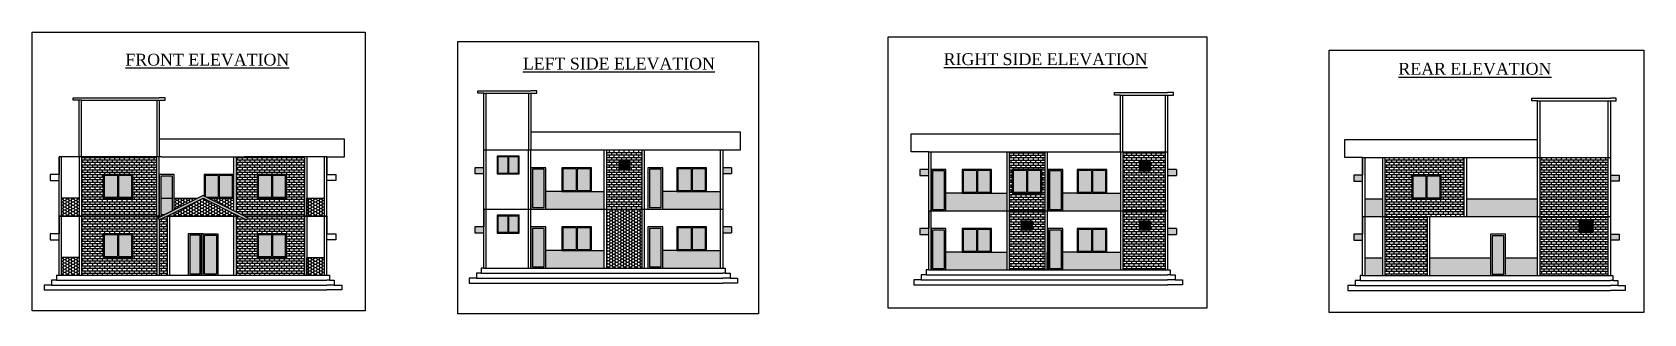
# Model space of a CAD drawing. Header units: inches. Extents: x -5597760 to 21122418, y -37133 to 23298423.
# Drawn here: x 5097 to 8375, y -25902 to -25331 of the extents above; entities that cross this region are included whole.
import ezdxf

# ---------------------------------------------------------------- set-up
doc = ezdxf.new("R2010")
doc.units = ezdxf.units.IN
doc.header["$MEASUREMENT"] = 0
doc.styles.get("Standard").update_dxf_attribs({"font": 'times.ttf', "height": 8})
pattern_1 = [(0, (4670, -21644.5), (5.625, 3.2475953), [3.75, -7.5]), (120, (4670, -21644.5), (-5.625, 3.2475953), [3.75, -7.5]), (60, (4670, -21644.5), (1e-15, 6.4951905), [-7.5, 3.75])]
pattern_2 = [(0, (4670, -21644.5), (0, 5), []), (90, (4670, -21644.5), (-10, 6e-16), [5, -5]), (90, (4675, -21644.5), (-10, 6e-16), [-5, 5])]

msp = doc.modelspace()

# ---------------------------------------------------------------- texts
at = {"char_height": 24, "attachment_point": 1}
for s, width, insert in [('{\\L\\C1;FRONT ELEVATION}', 421.173, (5286.5, -25374.2)), ('{\\L\\C1;LEFT SIDE ELEVATION}', 510.509, (6095, -25382.2)), ('{\\L\\C1;RIGHT SIDE ELEVATION}', 510.509, (6951, -25373.2)), ('{\\L\\C1;REAR ELEVATION}', 510.509, (7876, -25392.7))]:
    msp.add_mtext_dynamic_manual_height_columns(s, width=width, gutter_width=120, heights=[0], dxfattribs=dict(at, insert=insert))

# ---------------------------------------------------------------- hatches: boundary and pattern name
at = {"lineweight": -3}
h = msp.add_hatch(dxfattribs=at)
h.set_pattern_fill('BRICK', color=2, scale=20)
h.set_pattern_definition(pattern_2)
h.paths.add_polyline_path([(5197.5, -25583.5), (5197.5, -25703.5), (5350.5, -25703.5), (5350.5, -25583.5)])
h.paths.add_polyline_path([(5301.5, -25619.5), (5301.5, -25667.5), (5241.5, -25667.5), (5241.5, -25619.5)], flags=16)
h.paths.add_polyline_path([(5299.5, -25621.5), (5299.5, -25665.5), (5272.5, -25665.5), (5272.5, -25621.5)], flags=0)
h.paths.add_polyline_path([(5270.5, -25621.5), (5270.5, -25665.5), (5243.5, -25665.5), (5243.5, -25621.5)], flags=0)
h.paths.add_polyline_path([(5528.8, -25583.5), (5511.5, -25583.5), (5511.5, -25695), (5519.7, -25699), (5528.8, -25703.5), (5650.5, -25703.5), (5650.5, -25583.5)])
h.paths.add_polyline_path([(5614.5, -25619.5), (5614.5, -25667.5), (5554.5, -25667.5), (5554.5, -25619.5)], flags=16)
h.paths.add_polyline_path([(5583.5, -25621.5), (5583.5, -25665.5), (5556.5, -25665.5), (5556.5, -25621.5)], flags=0)
h.paths.add_polyline_path([(5585.5, -25621.5), (5612.5, -25621.5), (5612.5, -25665.5), (5585.5, -25665.5)], flags=0)
h = msp.add_hatch(color=256, dxfattribs=at)
h.dxf.hatch_style = 1
h.set_gradient(color1=(0, 0, 255), color2=(248, 246, 176), name='CYLINDER')
h.paths.add_polyline_path([(6044, -25616.5), (6064.2, -25616.5), (6064.2, -25583.5), (6044, -25583.5)])
h.paths.add_polyline_path([(6065.8, -25616.5), (6086, -25616.5), (6086, -25583.5), (6065.8, -25583.5)])
h = msp.add_hatch()
h.set_pattern_fill('BRICK', color=2, scale=20)
h.set_pattern_definition([(0, (-134, -5909.5), (0, 5), []), (90, (-134, -5909.5), (-10, 6e-16), [5, -5]), (90, (-129, -5909.5), (-10, 6e-16), [-5, 5])])
h.paths.add_polyline_path([(6265.5, -25689.5), (6337.5, -25689.5), (6337.5, -25569.5), (6265.5, -25569.5)])
h.paths.add_polyline_path([(6289.9, -25608.2), (6289.9, -25590.2), (6312.4, -25590.2), (6312.4, -25608.2)], flags=16)
h.paths.add_polyline_path([(6301.5, -25607.5), (6301.5, -25591), (6311.6, -25591), (6311.6, -25607.5)], flags=0)
h = msp.add_hatch(color=256, dxfattribs=at)
h.dxf.hatch_style = 1
h.set_gradient(color1=(0, 0, 255), color2=(248, 246, 176), name='CYLINDER')
h.paths.add_polyline_path([(6290.6, -25607.5), (6300.8, -25607.5), (6300.8, -25591), (6290.6, -25591)])
h.paths.add_polyline_path([(6301.5, -25607.5), (6311.6, -25607.5), (6311.6, -25591), (6301.5, -25591)])
h = msp.add_hatch()
h.set_pattern_fill('BRICK', color=2, scale=20)
h.set_pattern_definition([(0, (1923.5, -820), (0, 5), []), (90, (1923.5, -820), (-10, 6e-16), [5, -5]), (90, (1928.5, -820), (-10, 6e-16), [-5, 5])])
h.paths.add_polyline_path([(7156.5, -25573), (7084.5, -25573), (7084.5, -25693), (7156.5, -25693)])
h.paths.add_polyline_path([(7090.5, -25657), (7090.5, -25609), (7150.5, -25609), (7150.5, -25657)], flags=16)
h.paths.add_polyline_path([(7121.5, -25655), (7121.5, -25611), (7148.5, -25611), (7148.5, -25655)], flags=0)
h.paths.add_polyline_path([(7119.5, -25655), (7092.5, -25655), (7092.5, -25611), (7119.5, -25611)], flags=0)
h.paths.add_polyline_path([(7156.5, -25693), (7084.5, -25693), (7084.5, -25813), (7156.5, -25813)])
h.paths.add_polyline_path([(7131.4, -25731.8), (7108.9, -25731.8), (7108.9, -25713.8), (7131.4, -25713.8)], flags=16)
h.paths.add_polyline_path([(7130.6, -25731), (7120.5, -25731), (7120.5, -25714.5), (7130.6, -25714.5)], flags=0)
h.paths.add_polyline_path([(7401.5, -25693), (7401.5, -25573), (7315.5, -25573), (7315.5, -25693)])
h.paths.add_polyline_path([(7371.9, -25611.8), (7349.4, -25611.8), (7349.4, -25593.8), (7371.9, -25593.8)], flags=16)
h.paths.add_polyline_path([(7371.1, -25611), (7361, -25611), (7361, -25594.5), (7371.1, -25594.5)], flags=0)
h.paths.add_polyline_path([(7401.5, -25813), (7401.5, -25693), (7315.5, -25693), (7315.5, -25813)])
h.paths.add_polyline_path([(7349.4, -25731.8), (7349.4, -25713.8), (7371.9, -25713.8), (7371.9, -25731.8)], flags=16)
h.paths.add_polyline_path([(7361, -25731), (7361, -25714.5), (7371.1, -25714.5), (7371.1, -25731)], flags=0)
h = msp.add_hatch(color=256, dxfattribs=at)
h.dxf.hatch_style = 1
h.set_gradient(color1=(0, 0, 255), color2=(248, 246, 176), name='CYLINDER')
h.paths.add_polyline_path([(7350.1, -25611), (7360.2, -25611), (7360.2, -25594.5), (7350.1, -25594.5)])
h.paths.add_polyline_path([(7361, -25611), (7371.1, -25611), (7371.1, -25594.5), (7361, -25594.5)])
h = msp.add_hatch()
h.set_pattern_fill('BRICK', color=2, scale=20)
h.set_pattern_definition([(0, (52.5, -5924.5), (0, 5), []), (90, (52.5, -5924.5), (-10, 6e-16), [5, -5]), (90, (57.5, -5924.5), (-10, 6e-16), [-5, 5])])
h.paths.add_polyline_path([(8010, -25704.5), (8010, -25584.5), (7849, -25584.5), (7849, -25704.5)])
h.paths.add_polyline_path([(7963, -25668.5), (7903, -25668.5), (7903, -25620.5), (7963, -25620.5)], flags=16)
h.paths.add_polyline_path([(7961, -25666.5), (7934, -25666.5), (7934, -25622.5), (7961, -25622.5)], flags=0)
h.paths.add_polyline_path([(7932, -25666.5), (7905, -25666.5), (7905, -25622.5), (7932, -25622.5)], flags=0)
h.paths.add_polyline_path([(8302, -25704.5), (8302, -25584.5), (8164, -25584.5), (8164, -25704.5)])
h = msp.add_hatch(color=256, dxfattribs=at)
h.dxf.hatch_style = 1
h.set_gradient(color1=(0, 0, 255), color2=(248, 246, 176), name='CYLINDER')
h.paths.add_polyline_path([(5243.5, -25665.5), (5270.5, -25665.5), (5270.5, -25621.5), (5243.5, -25621.5)])
h.paths.add_polyline_path([(5272.5, -25665.5), (5299.5, -25665.5), (5299.5, -25621.5), (5272.5, -25621.5)])
h = msp.add_hatch(color=20, dxfattribs=at)
h.dxf.hatch_style = 1
h.paths.add_polyline_path([(5366.3, -25700.5), (5382.5, -25692.5), (5382.5, -25622.5), (5358.5, -25622.5), (5358.5, -25700.5)])
h = msp.add_hatch(color=256, dxfattribs=at)
h.dxf.hatch_style = 1
h.set_gradient(color1=(0, 0, 255), color2=(248, 246, 176), name='CYLINDER')
h.paths.add_polyline_path([(5477.5, -25665.5), (5504.5, -25665.5), (5504.5, -25621.5), (5477.5, -25621.5)])
h.paths.add_polyline_path([(5448.5, -25663.9), (5451.7, -25665.5), (5475.5, -25665.5), (5475.5, -25621.5), (5448.5, -25621.5)])
h = msp.add_hatch(color=256, dxfattribs=at)
h.dxf.hatch_style = 1
h.set_gradient(color1=(0, 0, 255), color2=(248, 246, 176), name='CYLINDER')
h.paths.add_polyline_path([(5556.5, -25665.5), (5583.5, -25665.5), (5583.5, -25621.5), (5556.5, -25621.5)])
h.paths.add_polyline_path([(5585.5, -25665.5), (5612.5, -25665.5), (5612.5, -25621.5), (5585.5, -25621.5)])
h = msp.add_hatch(color=256, dxfattribs=at)
h.dxf.hatch_style = 1
h.paths.add_polyline_path([(6015.5, -25605.5), (5997.5, -25605.5), (5997.5, -25617.5), (6015.5, -25617.5)])
h.paths.add_polyline_path([(6519.5, -25605.5), (6501.5, -25605.5), (6501.5, -25617.5), (6519.5, -25617.5)])
h = msp.add_hatch(color=20, dxfattribs=at)
h.dxf.hatch_style = 1
h.paths.add_polyline_path([(6114.5, -25686.5), (6138.5, -25686.5), (6138.5, -25608.5), (6114.5, -25608.5)])
h = msp.add_hatch(color=256, dxfattribs=at)
h.dxf.hatch_style = 1
h.set_gradient(color1=(0, 0, 255), color2=(248, 246, 176), name='CYLINDER')
h.paths.add_polyline_path([(6176.5, -25651.5), (6203.5, -25651.5), (6203.5, -25607.5), (6176.5, -25607.5)])
h.paths.add_polyline_path([(6205.5, -25651.5), (6232.5, -25651.5), (6232.5, -25607.5), (6205.5, -25607.5)])
h = msp.add_hatch(color=20, dxfattribs=at)
h.dxf.hatch_style = 1
h.paths.add_polyline_path([(6352.5, -25686.5), (6376.5, -25686.5), (6376.5, -25608.5), (6352.5, -25608.5)])
h = msp.add_hatch(color=256, dxfattribs=at)
h.dxf.hatch_style = 1
h.set_gradient(color1=(0, 0, 255), color2=(248, 246, 176), name='CYLINDER')
h.paths.add_polyline_path([(6410.5, -25651.5), (6437.5, -25651.5), (6437.5, -25607.5), (6410.5, -25607.5)])
h.paths.add_polyline_path([(6439.5, -25651.5), (6466.5, -25651.5), (6466.5, -25607.5), (6439.5, -25607.5)])
h = msp.add_hatch(color=256, dxfattribs=at)
h.dxf.hatch_style = 1
h.paths.add_polyline_path([(6920.5, -25609), (6902.5, -25609), (6902.5, -25621), (6920.5, -25621)])
h.paths.add_polyline_path([(7424.5, -25609), (7406.5, -25609), (7406.5, -25621), (7424.5, -25621)])
h = msp.add_hatch(color=20, dxfattribs=at)
h.dxf.hatch_style = 1
h.paths.add_polyline_path([(6928.5, -25690), (6952.5, -25690), (6952.5, -25612), (6928.5, -25612)])
h = msp.add_hatch(color=256, dxfattribs=at)
h.dxf.hatch_style = 1
h.set_gradient(color1=(0, 0, 255), color2=(248, 246, 176), name='CYLINDER')
h.paths.add_polyline_path([(6990.5, -25655), (7017.5, -25655), (7017.5, -25611), (6990.5, -25611)])
h.paths.add_polyline_path([(7019.5, -25655), (7046.5, -25655), (7046.5, -25611), (7019.5, -25611)])
h = msp.add_hatch(color=256, dxfattribs=at)
h.dxf.hatch_style = 1
h.set_gradient(color1=(0, 0, 255), color2=(248, 246, 176), name='CYLINDER')
h.paths.add_polyline_path([(7092.5, -25655), (7119.5, -25655), (7119.5, -25611), (7092.5, -25611)])
h.paths.add_polyline_path([(7121.5, -25655), (7148.5, -25655), (7148.5, -25611), (7121.5, -25611)])
h = msp.add_hatch(color=20, dxfattribs=at)
h.dxf.hatch_style = 1
h.paths.add_polyline_path([(7166.5, -25690), (7190.5, -25690), (7190.5, -25612), (7166.5, -25612)])
h = msp.add_hatch(color=256, dxfattribs=at)
h.dxf.hatch_style = 1
h.set_gradient(color1=(0, 0, 255), color2=(248, 246, 176), name='CYLINDER')
h.paths.add_polyline_path([(7224.5, -25655), (7251.5, -25655), (7251.5, -25611), (7224.5, -25611)])
h.paths.add_polyline_path([(7253.5, -25655), (7280.5, -25655), (7280.5, -25611), (7253.5, -25611)])
h = msp.add_hatch(color=256, dxfattribs=at)
h.dxf.hatch_style = 1
h.paths.add_polyline_path([(7803, -25620.5), (7785, -25620.5), (7785, -25632.5), (7803, -25632.5)])
h.paths.add_polyline_path([(8325, -25620.5), (8307, -25620.5), (8307, -25632.5), (8325, -25632.5)])
h = msp.add_hatch(color=256, dxfattribs=at)
h.dxf.hatch_style = 1
h.set_gradient(color1=(0, 0, 255), color2=(248, 246, 176), name='CYLINDER')
h.paths.add_polyline_path([(7905, -25666.5), (7932, -25666.5), (7932, -25622.5), (7905, -25622.5)])
h.paths.add_polyline_path([(7934, -25666.5), (7961, -25666.5), (7961, -25622.5), (7934, -25622.5)])
h = msp.add_hatch(color=1, dxfattribs=at)
h.dxf.hatch_style = 1
h.paths.add_polyline_path([(5444.5, -25667.5), (5517.5, -25703.5), (5533.5, -25711.4), (5535.7, -25706.9), (5519.7, -25699), (5444.5, -25661.9), (5369.3, -25699), (5353.3, -25706.9), (5355.5, -25711.4), (5371.5, -25703.5)])
h = msp.add_hatch()
h.set_pattern_fill('HONEY', color=256, scale=30)
h.set_pattern_definition([(0, (3891.5, -16366.1933), (5.625, 3.2475953), [3.75, -7.5]), (120, (3891.5, -16366.1933), (-5.625, 3.2475953), [3.75, -7.5]), (60, (3891.5, -16366.1933), (1e-15, 6.4951905), [-7.5, 3.75])])
h.paths.add_polyline_path([(6496.5, -25653.5), (6468.5, -25653.5), (6408.5, -25653.5), (6379.5, -25653.5), (6379.5, -25689.5), (6496.5, -25689.5)])
h.paths.add_polyline_path([(6496.5, -25773.5), (6468.5, -25773.5), (6408.5, -25773.5), (6379.5, -25773.5), (6379.5, -25809.5), (6496.5, -25809.5)])
h.paths.add_polyline_path([(6260.5, -25689.5), (6260.5, -25653.5), (6174.5, -25653.5), (6141.5, -25653.5), (6141.5, -25689.5)])
h.paths.add_polyline_path([(6260.5, -25809.5), (6260.5, -25773.5), (6174.5, -25773.5), (6141.5, -25773.5), (6141.5, -25809.5)])
h = msp.add_hatch()
h.set_pattern_fill('HONEY', color=256, scale=30)
h.set_pattern_definition([(0, (1923.5, -820), (5.625, 3.24759526), [3.75, -7.5]), (120, (1923.5, -820), (-5.625, 3.24759526), [3.75, -7.5]), (60, (1923.5, -820), (1e-15, 6.49519053), [-7.5, 3.75])])
h.paths.add_polyline_path([(7222.5, -25657), (7193.5, -25657), (7193.5, -25693), (7310.5, -25693), (7310.5, -25657), (7282.5, -25657)])
h.paths.add_polyline_path([(6988.5, -25657), (6955.5, -25657), (6955.5, -25693), (7079.5, -25693), (7079.5, -25657), (7048.5, -25657)])
h.paths.add_polyline_path([(7079.5, -25813), (7079.5, -25777), (7048.5, -25777), (6988.5, -25777), (6955.5, -25777), (6955.5, -25813)])
h.paths.add_polyline_path([(7310.5, -25813), (7310.5, -25777), (7282.5, -25777), (7222.5, -25777), (7193.5, -25777), (7193.5, -25813)])
h = msp.add_hatch(dxfattribs=at)
h.set_pattern_fill('HONEY', color=256, scale=30)
h.set_pattern_definition([(0, (4807, -21524.5), (5.625, 3.2475953), [3.75, -7.5]), (120, (4807, -21524.5), (-5.625, 3.2475953), [3.75, -7.5]), (60, (4807, -21524.5), (1e-15, 6.4951905), [-7.5, 3.75])])
h.paths.add_polyline_path([(5192.5, -25667.5), (5192.5, -25703.5), (5156.5, -25703.5), (5156.5, -25667.5)])
h = msp.add_hatch(dxfattribs=at)
h.set_pattern_fill('HONEY', color=256, scale=30)
h.set_pattern_definition(pattern_1)
h.paths.add_polyline_path([(5506.5, -25703.5), (5506.5, -25698.1), (5444.5, -25667.5), (5385.5, -25696.6), (5385.5, -25703.5)])
h.paths.add_polyline_path([(5385.5, -25667.5), (5385.5, -25691), (5433.2, -25667.5)], flags=17)
h.paths.add_polyline_path([(5455.8, -25667.5), (5506.5, -25692.5), (5506.5, -25667.5)], flags=17)
h = msp.add_hatch(dxfattribs=at)
h.set_pattern_fill('HONEY', color=256, scale=30)
h.set_pattern_definition([(0, (4670, -21524.5), (5.625, 3.2475953), [3.75, -7.5]), (120, (4670, -21524.5), (-5.625, 3.2475953), [3.75, -7.5]), (60, (4670, -21524.5), (1e-15, 6.4951905), [-7.5, 3.75])])
h.paths.add_polyline_path([(5655.5, -25667.5), (5655.5, -25703.5), (5691.5, -25703.5), (5691.5, -25667.5)])
h = msp.add_hatch(dxfattribs=at)
h.set_pattern_fill('HONEY', color=256, scale=30)
h.set_pattern_definition([(0, (4636, -21630.5), (5.625, 3.2475953), [3.75, -7.5]), (120, (4636, -21630.5), (-5.625, 3.2475953), [3.75, -7.5]), (60, (4636, -21630.5), (1e-15, 6.4951905), [-7.5, 3.75])])
h.paths.add_polyline_path([(6337.5, -25689.5), (6265.5, -25689.5), (6265.5, -25809.5), (6337.5, -25809.5)])
h = msp.add_hatch()
h.set_pattern_fill('HONEY', color=256, scale=30)
h.set_pattern_definition([(0, (52.5, -5924.5), (5.625, 3.24759526), [3.75, -7.5]), (120, (52.5, -5924.5), (-5.625, 3.24759526), [3.75, -7.5]), (60, (52.5, -5924.5), (1e-15, 6.49519053), [-7.5, 3.75])])
h.paths.add_polyline_path([(7808, -25668.5), (7808, -25704.5), (7844, -25704.5), (7844, -25668.5)])
h.paths.add_polyline_path([(8159, -25704.5), (8159, -25668.5), (8015, -25668.5), (8015, -25704.5)])
h = msp.add_hatch(dxfattribs=at)
h.set_pattern_fill('BRICK', color=2, scale=20)
h.set_pattern_definition(pattern_2)
h.paths.add_polyline_path([(5197.5, -25823.5), (5350.5, -25823.5), (5350.5, -25703.5), (5197.5, -25703.5)])
h.paths.add_polyline_path([(5241.5, -25739.5), (5301.5, -25739.5), (5301.5, -25787.5), (5241.5, -25787.5)], flags=16)
h.paths.add_polyline_path([(5243.5, -25741.5), (5270.5, -25741.5), (5270.5, -25785.5), (5243.5, -25785.5)], flags=0)
h.paths.add_polyline_path([(5272.5, -25741.5), (5299.5, -25741.5), (5299.5, -25785.5), (5272.5, -25785.5)], flags=0)
h.paths.add_polyline_path([(5511.5, -25823.5), (5650.5, -25823.5), (5650.5, -25703.5), (5528.8, -25703.5), (5535.7, -25706.9), (5533.5, -25711.4), (5517.5, -25703.5), (5511.5, -25703.5)])
h.paths.add_polyline_path([(5554.5, -25739.5), (5614.5, -25739.5), (5614.5, -25787.5), (5554.5, -25787.5)], flags=16)
h.paths.add_polyline_path([(5556.5, -25741.5), (5583.5, -25741.5), (5583.5, -25785.5), (5556.5, -25785.5)], flags=0)
h.paths.add_polyline_path([(5585.5, -25741.5), (5612.5, -25741.5), (5612.5, -25785.5), (5585.5, -25785.5)], flags=0)
h = msp.add_hatch(dxfattribs=at)
h.set_pattern_fill('BRICK', color=2, scale=20)
h.set_pattern_definition(pattern_2)
h.paths.add_polyline_path([(5371.5, -25703.5), (5355.5, -25711.4), (5355.5, -25823.5), (5371.5, -25823.5)])
h = msp.add_hatch(color=256, dxfattribs=at)
h.dxf.hatch_style = 1
h.paths.add_polyline_path([(5997.5, -25737.5), (6015.5, -25737.5), (6015.5, -25725.5), (5997.5, -25725.5)])
h.paths.add_polyline_path([(6501.5, -25725.5), (6501.5, -25737.5), (6519.5, -25737.5), (6519.5, -25725.5)])
h = msp.add_hatch(color=256, dxfattribs=at)
h.dxf.hatch_style = 1
h.set_gradient(color1=(0, 0, 255), color2=(248, 246, 176), name='CYLINDER')
h.paths.add_polyline_path([(6044, -25736.5), (6064.2, -25736.5), (6064.2, -25703.5), (6044, -25703.5)])
h.paths.add_polyline_path([(6065.8, -25736.5), (6086, -25736.5), (6086, -25703.5), (6065.8, -25703.5)])
h = msp.add_hatch(color=20, dxfattribs=at)
h.dxf.hatch_style = 1
h.paths.add_polyline_path([(6114.5, -25806.5), (6138.5, -25806.5), (6138.5, -25728.5), (6114.5, -25728.5)])
h = msp.add_hatch(color=256, dxfattribs=at)
h.dxf.hatch_style = 1
h.set_gradient(color1=(0, 0, 255), color2=(248, 246, 176), name='CYLINDER')
h.paths.add_polyline_path([(6176.5, -25771.5), (6203.5, -25771.5), (6203.5, -25727.5), (6176.5, -25727.5)])
h.paths.add_polyline_path([(6205.5, -25771.5), (6232.5, -25771.5), (6232.5, -25727.5), (6205.5, -25727.5)])
h = msp.add_hatch(color=20, dxfattribs=at)
h.dxf.hatch_style = 1
h.paths.add_polyline_path([(6352.5, -25806.5), (6376.5, -25806.5), (6376.5, -25728.5), (6352.5, -25728.5)])
h = msp.add_hatch(color=256, dxfattribs=at)
h.dxf.hatch_style = 1
h.set_gradient(color1=(0, 0, 255), color2=(248, 246, 176), name='CYLINDER')
h.paths.add_polyline_path([(6410.5, -25771.5), (6437.5, -25771.5), (6437.5, -25727.5), (6410.5, -25727.5)])
h.paths.add_polyline_path([(6439.5, -25771.5), (6466.5, -25771.5), (6466.5, -25727.5), (6439.5, -25727.5)])
h = msp.add_hatch(color=256, dxfattribs=at)
h.dxf.hatch_style = 1
h.paths.add_polyline_path([(6920.5, -25729), (6902.5, -25729), (6902.5, -25741), (6920.5, -25741)])
h.paths.add_polyline_path([(7424.5, -25729), (7406.5, -25729), (7406.5, -25741), (7424.5, -25741)])
h = msp.add_hatch(color=20, dxfattribs=at)
h.dxf.hatch_style = 1
h.paths.add_polyline_path([(6928.5, -25810), (6952.5, -25810), (6952.5, -25732), (6928.5, -25732)])
h = msp.add_hatch(color=256, dxfattribs=at)
h.dxf.hatch_style = 1
h.set_gradient(color1=(0, 0, 255), color2=(248, 246, 176), name='CYLINDER')
h.paths.add_polyline_path([(6990.5, -25775), (7017.5, -25775), (7017.5, -25731), (6990.5, -25731)])
h.paths.add_polyline_path([(7019.5, -25775), (7046.5, -25775), (7046.5, -25731), (7019.5, -25731)])
h = msp.add_hatch(color=256, dxfattribs=at)
h.dxf.hatch_style = 1
h.set_gradient(color1=(0, 0, 255), color2=(248, 246, 176), name='CYLINDER')
h.paths.add_polyline_path([(7109.6, -25731), (7119.8, -25731), (7119.8, -25714.5), (7109.6, -25714.5)])
h.paths.add_polyline_path([(7120.5, -25731), (7130.6, -25731), (7130.6, -25714.5), (7120.5, -25714.5)])
h = msp.add_hatch(color=20, dxfattribs=at)
h.dxf.hatch_style = 1
h.paths.add_polyline_path([(7166.5, -25810), (7190.5, -25810), (7190.5, -25732), (7166.5, -25732)])
h = msp.add_hatch(color=256, dxfattribs=at)
h.dxf.hatch_style = 1
h.set_gradient(color1=(0, 0, 255), color2=(248, 246, 176), name='CYLINDER')
h.paths.add_polyline_path([(7224.5, -25775), (7251.5, -25775), (7251.5, -25731), (7224.5, -25731)])
h.paths.add_polyline_path([(7253.5, -25775), (7280.5, -25775), (7280.5, -25731), (7253.5, -25731)])
h = msp.add_hatch(color=256, dxfattribs=at)
h.dxf.hatch_style = 1
h.set_gradient(color1=(0, 0, 255), color2=(248, 246, 176), name='CYLINDER')
h.paths.add_polyline_path([(7350.1, -25731), (7360.2, -25731), (7360.2, -25714.5), (7350.1, -25714.5)])
h.paths.add_polyline_path([(7361, -25731), (7371.1, -25731), (7371.1, -25714.5), (7361, -25714.5)])
h = msp.add_hatch(dxfattribs=at)
h.set_pattern_fill('BRICK', color=2, scale=20)
h.set_pattern_definition([(0, (4822.5, -21645.5), (0, 5), []), (90, (4822.5, -21645.5), (-10, 6e-16), [5, -5]), (90, (4827.5, -21645.5), (-10, 6e-16), [-5, 5])])
h.paths.add_polyline_path([(7935, -25704.5), (7849, -25704.5), (7849, -25824.5), (7935, -25824.5)])
h.paths.add_polyline_path([(8164, -25704.5), (8164, -25824.5), (8302, -25824.5), (8302, -25704.5)])
h.paths.add_polyline_path([(8243.3, -25736.3), (8243.3, -25713.4), (8272, -25713.4), (8272, -25736.3)], flags=16)
h.paths.add_polyline_path([(8244.2, -25735.4), (8244.2, -25714.3), (8257.1, -25714.3), (8257.1, -25735.4)], flags=0)
h.paths.add_polyline_path([(8258.1, -25735.4), (8258.1, -25714.3), (8271, -25714.3), (8271, -25735.4)], flags=0)
h = msp.add_hatch(color=256, dxfattribs=at)
h.dxf.hatch_style = 1
h.set_gradient(color1=(0, 0, 255), color2=(248, 246, 176), name='CYLINDER')
h.paths.add_polyline_path([(8244.2, -25735.4), (8257.1, -25735.4), (8257.1, -25714.3), (8244.2, -25714.3)])
h.paths.add_polyline_path([(8258.1, -25735.4), (8271, -25735.4), (8271, -25714.3), (8258.1, -25714.3)])
h = msp.add_hatch(color=256, dxfattribs=at)
h.dxf.hatch_style = 1
h.set_gradient(color1=(0, 0, 255), color2=(248, 246, 176), name='CYLINDER')
h.paths.add_polyline_path([(5243.5, -25785.5), (5270.5, -25785.5), (5270.5, -25741.5), (5243.5, -25741.5)])
h.paths.add_polyline_path([(5272.5, -25785.5), (5299.5, -25785.5), (5299.5, -25741.5), (5272.5, -25741.5)])
h = msp.add_hatch(color=20, dxfattribs=at)
h.dxf.hatch_style = 1
h.paths.add_polyline_path([(5438.5, -25742.5), (5417.5, -25742.5), (5417.5, -25820.5), (5438.5, -25820.5)])
h.paths.add_polyline_path([(5471.5, -25742.5), (5447.5, -25742.5), (5447.5, -25820.5), (5471.5, -25820.5)])
h = msp.add_hatch(color=256, dxfattribs=at)
h.dxf.hatch_style = 1
h.set_gradient(color1=(0, 0, 255), color2=(248, 246, 176), name='CYLINDER')
h.paths.add_polyline_path([(5556.5, -25785.5), (5583.5, -25785.5), (5583.5, -25741.5), (5556.5, -25741.5)])
h.paths.add_polyline_path([(5585.5, -25785.5), (5612.5, -25785.5), (5612.5, -25741.5), (5585.5, -25741.5)])
h = msp.add_hatch(color=256, dxfattribs=at)
h.dxf.hatch_style = 1
h.paths.add_polyline_path([(7803, -25740.5), (7785, -25740.5), (7785, -25752.5), (7803, -25752.5)])
h.paths.add_polyline_path([(8325, -25740.5), (8307, -25740.5), (8307, -25752.5), (8325, -25752.5)])
h = msp.add_hatch(color=20, dxfattribs=at)
h.dxf.hatch_style = 1
h.paths.add_polyline_path([(8066.5, -25821.5), (8090.5, -25821.5), (8090.5, -25743.5), (8066.5, -25743.5)])
h = msp.add_hatch(dxfattribs=at)
h.set_pattern_fill('HONEY', color=256, scale=30)
h.set_pattern_definition([(0, (4807, -21644.5), (5.625, 3.2475953), [3.75, -7.5]), (120, (4807, -21644.5), (-5.625, 3.2475953), [3.75, -7.5]), (60, (4807, -21644.5), (1e-15, 6.4951905), [-7.5, 3.75])])
h.paths.add_polyline_path([(5192.5, -25787.5), (5192.5, -25823.5), (5156.5, -25823.5), (5156.5, -25787.5)])
h = msp.add_hatch(dxfattribs=at)
h.set_pattern_fill('HONEY', color=256, scale=30)
h.set_pattern_definition(pattern_1)
h.paths.add_polyline_path([(5655.5, -25787.5), (5655.5, -25823.5), (5691.5, -25823.5), (5691.5, -25787.5)])
h = msp.add_hatch(dxfattribs=at)
h.set_pattern_fill('HONEY', color=256, scale=30)
h.set_pattern_definition([(0, (4822.5, -21645.5), (5.625, 3.2475953), [3.75, -7.5]), (120, (4822.5, -21645.5), (-5.625, 3.2475953), [3.75, -7.5]), (60, (4822.5, -21645.5), (1e-15, 6.4951905), [-7.5, 3.75])])
h.paths.add_polyline_path([(7940, -25788.5), (7940, -25824.5), (8063.5, -25824.5), (8063.5, -25788.5)])
h.paths.add_polyline_path([(8159, -25824.5), (8159, -25788.5), (8093.5, -25788.5), (8093.5, -25824.5)])
h.paths.add_polyline_path([(7844, -25788.5), (7808, -25788.5), (7808, -25824.5), (7844, -25824.5)])

# ---------------------------------------------------------------- linework, layer by layer
at = {"color": 18, "lineweight": -3, "true_color": 0x000000}
for p, q in [((5180.5, -25468.5), (5180.5, -25463.5)), ((5180.5, -25463.5), (5192.5, -25463.5)), ((5192.5, -25468.5), (5180.5, -25468.5)), ((5192.5, -25463.5), (5355.5, -25463.5)), ((5192.5, -25583.5), (5192.5, -25468.5)), ((5197.5, -25468.5), (5192.5, -25468.5)), ((5197.5, -25583.5), (5197.5, -25468.5)), ((5197.5, -25468.5), (5350.5, -25468.5)), ((5350.5, -25468.5), (5350.5, -25583.5)), ((5350.5, -25468.5), (5355.5, -25468.5)), ((5367.5, -25463.5), (5355.5, -25463.5)), ((5355.5, -25468.5), (5355.5, -25583.5)), ((5355.5, -25468.5), (5367.5, -25468.5)), ((5367.5, -25468.5), (5367.5, -25463.5)), ((6003.5, -25454.5), (6003.5, -25449.5)), ((6003.5, -25449.5), (6015.5, -25449.5)), ((6015.5, -25454.5), (6003.5, -25454.5)), ((6015.5, -25449.5), (6111.5, -25449.5)), ((6015.5, -25569.5), (6015.5, -25454.5)), ((6015.5, -25454.5), (6111.5, -25454.5)), ((6020.5, -25569.5), (6020.5, -25454.5)), ((6106.5, -25454.5), (6106.5, -25569.5)), ((6123.5, -25449.5), (6111.5, -25449.5)), ((6111.5, -25454.5), (6111.5, -25569.5)), ((6111.5, -25454.5), (6123.5, -25454.5)), ((6123.5, -25454.5), (6123.5, -25449.5)), ((7298.5, -25458), (7298.5, -25453)), ((7298.5, -25453), (7310.5, -25453)), ((7310.5, -25458), (7298.5, -25458)), ((7310.5, -25453), (7406.5, -25453)), ((7310.5, -25573), (7310.5, -25458)), ((7310.5, -25458), (7406.5, -25458)), ((7315.5, -25573), (7315.5, -25458)), ((7401.5, -25458), (7401.5, -25573)), ((7418.5, -25453), (7406.5, -25453)), ((7406.5, -25458), (7406.5, -25573)), ((7406.5, -25458), (7418.5, -25458)), ((7418.5, -25458), (7418.5, -25453)), ((8147, -25469.5), (8147, -25464.5)), ((8147, -25464.5), (8159, -25464.5)), ((8159, -25469.5), (8147, -25469.5)), ((8159, -25464.5), (8307, -25464.5)), ((8159, -25584.5), (8159, -25469.5)), ((8159, -25469.5), (8307, -25469.5)), ((8164, -25584.5), (8164, -25469.5)), ((8302, -25469.5), (8302, -25584.5)), ((8319, -25464.5), (8307, -25464.5)), ((8307, -25469.5), (8307, -25584.5)), ((8307, -25469.5), (8319, -25469.5)), ((8319, -25469.5), (8319, -25464.5)), ((6537.5, -25533.5), (6111.5, -25533.5)), ((6537.5, -25569.5), (6537.5, -25533.5)), ((5732.5, -25547.5), (5355.5, -25547.5)), ((5732.5, -25583.5), (5732.5, -25547.5)), ((6884.5, -25573), (6884.5, -25537)), ((6884.5, -25537), (7310.5, -25537)), ((7767, -25584.5), (7767, -25548.5)), ((7767, -25548.5), (8159, -25548.5)), ((5151.5, -25703.5), (5151.5, -25583.5)), ((5151.5, -25583.5), (5151.5, -25619.5)), ((5156.5, -25703.5), (5156.5, -25583.5)), ((5360.2, -25583.5), (5192.5, -25583.5)), ((5192.5, -25583.5), (5192.5, -25703.5)), ((5192.5, -25583.5), (5192.5, -25619.5)), ((5360.2, -25583.5), (5192.5, -25583.5)), ((5197.5, -25583.5), (5197.5, -25703.5)), ((5350.5, -25703.5), (5350.5, -25583.5)), ((5355.5, -25703.5), (5355.5, -25583.5)), ((5360.2, -25583.5), (5528.8, -25583.5)), ((5360.2, -25583.5), (5528.8, -25583.5)), ((5506.5, -25583.5), (5506.5, -25692.5)), ((5511.5, -25583.5), (5511.5, -25695)), ((5696.5, -25583.5), (5528.8, -25583.5)), ((5696.5, -25583.5), (5528.8, -25583.5)), ((5650.5, -25583.5), (5650.5, -25703.5)), ((5655.5, -25583.5), (5655.5, -25703.5)), ((5691.5, -25703.5), (5691.5, -25583.5)), ((5696.5, -25703.5), (5696.5, -25583.5)), ((5696.5, -25583.5), (5696.5, -25619.5)), ((5696.5, -25583.5), (5732.5, -25583.5)), ((6015.5, -25689.5), (6015.5, -25569.5)), ((6015.5, -25569.5), (6501.5, -25569.5)), ((6015.5, -25569.5), (6501.5, -25569.5)), ((6015.5, -25569.5), (6501.5, -25569.5)), ((6020.5, -25689.5), (6020.5, -25569.5)), ((6106.5, -25689.5), (6106.5, -25569.5)), ((6111.5, -25689.5), (6111.5, -25569.5)), ((6260.5, -25689.5), (6260.5, -25569.5)), ((6265.5, -25689.5), (6265.5, -25569.5)), ((6337.5, -25689.5), (6337.5, -25569.5)), ((6342.5, -25689.5), (6342.5, -25569.5)), ((6496.5, -25569.5), (6496.5, -25689.5)), ((6501.5, -25569.5), (6501.5, -25689.5)), ((6501.5, -25569.5), (6537.5, -25569.5)), ((6920.5, -25573), (6884.5, -25573)), ((6920.5, -25693), (6920.5, -25573)), ((6920.5, -25573), (7406.5, -25573)), ((6920.5, -25573), (7406.5, -25573)), ((6925.5, -25693), (6925.5, -25573)), ((7079.5, -25573), (7079.5, -25693)), ((7084.5, -25573), (7084.5, -25693)), ((7156.5, -25573), (7156.5, -25693)), ((7161.5, -25573), (7161.5, -25693)), ((7310.5, -25573), (7310.5, -25693)), ((7315.5, -25573), (7315.5, -25693)), ((7401.5, -25573), (7401.5, -25693)), ((7406.5, -25573), (7406.5, -25693)), ((7803, -25584.5), (7767, -25584.5)), ((7803, -25704.5), (7803, -25584.5)), ((7803, -25584.5), (8307, -25584.5)), ((7803, -25584.5), (7803, -25620.5)), ((7803, -25584.5), (8307, -25584.5)), ((7808, -25704.5), (7808, -25584.5)), ((7844, -25704.5), (7844, -25584.5)), ((7849, -25704.5), (7849, -25584.5)), ((8010, -25704.5), (8010, -25584.5)), ((8015, -25704.5), (8015, -25584.5)), ((8159, -25704.5), (8159, -25584.5)), ((8164, -25704.5), (8164, -25584.5)), ((8302, -25584.5), (8302, -25704.5)), ((8307, -25584.5), (8307, -25704.5)), ((8307, -25584.5), (8307, -25620.5)), ((5151.5, -25619.5), (5133.5, -25619.5)), ((5133.5, -25619.5), (5133.5, -25631.5)), ((5133.5, -25631.5), (5151.5, -25631.5)), ((5475.5, -25621.5), (5475.5, -25665.5)), ((5696.5, -25619.5), (5714.5, -25619.5)), ((5714.5, -25631.5), (5696.5, -25631.5)), ((5714.5, -25619.5), (5714.5, -25631.5)), ((6015.5, -25605.5), (5997.5, -25605.5)), ((5997.5, -25605.5), (5997.5, -25617.5)), ((5997.5, -25617.5), (6015.5, -25617.5)), ((6519.5, -25605.5), (6501.5, -25605.5)), ((6501.5, -25617.5), (6519.5, -25617.5)), ((6519.5, -25605.5), (6519.5, -25617.5)), ((6920.5, -25609), (6902.5, -25609)), ((6902.5, -25609), (6902.5, -25621)), ((6902.5, -25621), (6920.5, -25621)), ((7424.5, -25609), (7406.5, -25609)), ((7406.5, -25621), (7424.5, -25621)), ((7424.5, -25609), (7424.5, -25621)), ((7803, -25620.5), (7785, -25620.5)), ((7785, -25620.5), (7785, -25632.5)), ((7785, -25632.5), (7803, -25632.5)), ((8307, -25620.5), (8325, -25620.5)), ((8325, -25632.5), (8307, -25632.5)), ((8325, -25620.5), (8325, -25632.5)), ((5444.5, -25661.9), (5369.3, -25699)), ((5444.5, -25661.9), (5519.7, -25699)), ((6020.5, -25689.5), (6020.5, -25653.5)), ((6174.5, -25653.5), (6141.5, -25653.5)), ((6234.5, -25653.5), (6260.5, -25653.5)), ((6408.5, -25653.5), (6379.5, -25653.5)), ((6468.5, -25653.5), (6496.5, -25653.5)), ((6925.5, -25693), (6925.5, -25657)), ((6988.5, -25657), (6955.5, -25657)), ((7048.5, -25657), (7079.5, -25657)), ((7222.5, -25657), (7193.5, -25657)), ((7282.5, -25657), (7310.5, -25657)), ((5192.5, -25667.5), (5156.5, -25667.5)), ((5353.3, -25706.9), (5385.5, -25691)), ((5369.3, -25699), (5353.3, -25706.9)), ((5355.5, -25703.5), (5355.5, -25667.5)), ((5358.5, -25667.5), (5382.5, -25667.5)), ((5371.5, -25703.5), (5444.5, -25667.5)), ((5385.5, -25667.5), (5433.2, -25667.5)), ((5444.5, -25667.5), (5517.5, -25703.5)), ((5455.8, -25667.5), (5506.5, -25667.5)), ((5506.5, -25698.1), (5506.5, -25703.5)), ((5519.7, -25699), (5535.7, -25706.9)), ((5655.5, -25703.5), (5655.5, -25667.5)), ((5655.5, -25667.5), (5691.5, -25667.5)), ((6015.5, -25809.5), (6015.5, -25689.5)), ((6015.5, -25689.5), (6501.5, -25689.5)), ((6015.5, -25689.5), (6501.5, -25689.5)), ((6015.5, -25689.5), (6015.5, -25725.5)), ((6020.5, -25809.5), (6020.5, -25689.5)), ((6106.5, -25809.5), (6106.5, -25689.5)), ((6106.5, -25689.5), (6501.5, -25689.5)), ((6111.5, -25809.5), (6111.5, -25689.5)), ((6260.5, -25809.5), (6260.5, -25689.5)), ((6265.5, -25809.5), (6265.5, -25689.5)), ((6337.5, -25809.5), (6337.5, -25689.5)), ((6342.5, -25809.5), (6342.5, -25689.5)), ((6496.5, -25689.5), (6496.5, -25809.5)), ((6501.5, -25689.5), (6501.5, -25809.5)), ((6501.5, -25689.5), (6501.5, -25725.5)), ((6920.5, -25813), (6920.5, -25693)), ((6920.5, -25693), (7406.5, -25693)), ((6920.5, -25693), (6920.5, -25729)), ((6925.5, -25813), (6925.5, -25693)), ((7079.5, -25693), (7079.5, -25813)), ((7084.5, -25693), (7084.5, -25813)), ((7156.5, -25693), (7156.5, -25813)), ((7161.5, -25693), (7161.5, -25813)), ((7310.5, -25693), (7310.5, -25813)), ((7315.5, -25693), (7315.5, -25813)), ((7401.5, -25693), (7401.5, -25813)), ((7406.5, -25693), (7406.5, -25813)), ((7406.5, -25693), (7406.5, -25729)), ((7808, -25704.5), (7808, -25668.5)), ((7808, -25668.5), (7844, -25668.5)), ((5151.5, -25823.5), (5151.5, -25703.5)), ((5151.5, -25703.5), (5319.2, -25703.5)), ((5151.5, -25703.5), (5151.5, -25739.5)), ((5319.2, -25703.5), (5151.5, -25703.5)), ((5156.5, -25823.5), (5156.5, -25703.5)), ((5360.2, -25703.5), (5192.5, -25703.5)), ((5192.5, -25703.5), (5192.5, -25823.5)), ((5192.5, -25703.5), (5192.5, -25739.5)), ((5192.5, -25703.5), (5360.2, -25703.5)), ((5197.5, -25703.5), (5197.5, -25823.5)), ((5350.5, -25703.5), (5350.5, -25823.5)), ((5353.3, -25706.9), (5355.5, -25711.4)), ((5355.5, -25711.4), (5353.3, -25706.9)), ((5355.5, -25703.5), (5355.5, -25705.8)), ((5371.5, -25703.5), (5355.5, -25711.4)), ((5355.5, -25711.4), (5371.5, -25703.5)), ((5355.5, -25711.4), (5355.5, -25823.5)), ((5517.5, -25703.5), (5371.5, -25703.5)), ((5371.5, -25703.5), (5371.5, -25823.5)), ((5371.5, -25703.5), (5517.5, -25703.5)), ((5376.5, -25703.5), (5376.5, -25823.5)), ((5506.5, -25703.5), (5506.5, -25823.5)), ((5511.5, -25700.5), (5511.5, -25703.5)), ((5511.5, -25703.5), (5511.5, -25823.5)), ((5517.5, -25703.5), (5533.5, -25711.4)), ((5696.5, -25703.5), (5528.8, -25703.5)), ((5528.8, -25703.5), (5696.5, -25703.5)), ((5533.5, -25711.4), (5535.7, -25706.9)), ((5650.5, -25703.5), (5650.5, -25823.5)), ((5655.5, -25703.5), (5655.5, -25823.5)), ((5691.5, -25823.5), (5691.5, -25703.5)), ((5696.5, -25823.5), (5696.5, -25703.5)), ((5696.5, -25703.5), (5696.5, -25739.5)), ((6015.5, -25725.5), (5997.5, -25725.5)), ((5997.5, -25725.5), (5997.5, -25737.5)), ((6519.5, -25725.5), (6501.5, -25725.5)), ((6501.5, -25725.5), (6501.5, -25737.5)), ((6519.5, -25725.5), (6519.5, -25737.5)), ((6920.5, -25729), (6902.5, -25729)), ((6902.5, -25729), (6902.5, -25741)), ((7424.5, -25729), (7406.5, -25729)), ((7424.5, -25729), (7424.5, -25741)), ((7803, -25824.5), (7803, -25704.5)), ((7803, -25704.5), (8307, -25704.5)), ((7803, -25704.5), (7803, -25740.5)), ((7808, -25824.5), (7808, -25704.5)), ((7844, -25824.5), (7844, -25704.5)), ((7849, -25824.5), (7849, -25704.5)), ((7935, -25824.5), (7935, -25704.5)), ((7940, -25824.5), (7940, -25704.5)), ((8159, -25824.5), (8159, -25704.5)), ((8164, -25824.5), (8164, -25704.5)), ((8302, -25704.5), (8302, -25824.5)), ((8307, -25704.5), (8307, -25824.5)), ((8307, -25704.5), (8307, -25740.5)), ((5151.5, -25739.5), (5133.5, -25739.5)), ((5133.5, -25739.5), (5133.5, -25751.5)), ((5133.5, -25751.5), (5151.5, -25751.5)), ((5444.5, -25739.5), (5414.5, -25739.5)), ((5414.5, -25739.5), (5414.5, -25823.5)), ((5438.5, -25742.5), (5417.5, -25742.5)), ((5417.5, -25742.5), (5417.5, -25820.5)), ((5438.5, -25820.5), (5438.5, -25742.5)), ((5441.5, -25823.5), (5441.5, -25739.5)), ((5444.5, -25823.5), (5444.5, -25739.5)), ((5444.5, -25739.5), (5474.5, -25739.5)), ((5447.5, -25820.5), (5447.5, -25742.5)), ((5447.5, -25742.5), (5471.5, -25742.5)), ((5471.5, -25742.5), (5471.5, -25820.5)), ((5474.5, -25739.5), (5474.5, -25823.5)), ((5696.5, -25739.5), (5714.5, -25739.5)), ((5714.5, -25751.5), (5696.5, -25751.5)), ((5714.5, -25739.5), (5714.5, -25751.5)), ((5997.5, -25737.5), (6015.5, -25737.5)), ((6501.5, -25737.5), (6519.5, -25737.5)), ((6902.5, -25741), (6920.5, -25741)), ((7406.5, -25741), (7424.5, -25741)), ((7803, -25740.5), (7785, -25740.5)), ((7785, -25740.5), (7785, -25752.5)), ((7785, -25752.5), (7803, -25752.5)), ((8307, -25740.5), (8325, -25740.5)), ((8325, -25752.5), (8307, -25752.5)), ((8325, -25740.5), (8325, -25752.5)), ((5192.5, -25787.5), (5156.5, -25787.5)), ((5655.5, -25823.5), (5655.5, -25787.5)), ((5655.5, -25787.5), (5691.5, -25787.5)), ((6020.5, -25809.5), (6020.5, -25773.5)), ((6408.5, -25773.5), (6379.5, -25773.5)), ((6925.5, -25813), (6925.5, -25777)), ((6988.5, -25777), (6955.5, -25777)), ((7048.5, -25777), (7079.5, -25777)), ((7161.5, -25813), (7161.5, -25777)), ((7222.5, -25777), (7193.5, -25777)), ((7282.5, -25777), (7310.5, -25777)), ((7808, -25824.5), (7808, -25788.5)), ((7808, -25788.5), (7844, -25788.5)), ((7940, -25788.5), (8063.5, -25788.5)), ((8093.5, -25788.5), (8159, -25788.5)), ((5146.5, -25823.5), (5146.5, -25833.5)), ((5192.5, -25823.5), (5187.5, -25823.5)), ((5188, -25823.5), (5696.5, -25823.5)), ((5417.5, -25820.5), (5438.5, -25820.5)), ((5447.5, -25820.5), (5471.5, -25820.5)), ((5696.5, -25823.5), (5701.5, -25823.5)), ((5701.5, -25823.5), (5701.5, -25833.5)), ((6000.5, -25829.5), (5985.5, -25829.5)), ((5985.5, -25829.5), (5985.5, -25839.5)), ((6010.5, -25819.5), (6000.5, -25819.5)), ((6000.5, -25819.5), (6000.5, -25829.5)), ((6000.5, -25829.5), (6015.5, -25829.5)), ((6015.5, -25809.5), (6010.5, -25809.5)), ((6010.5, -25809.5), (6010.5, -25819.5)), ((6010.5, -25819.5), (6015.5, -25819.5)), ((6015.5, -25809.5), (6501.5, -25809.5)), ((6015.5, -25819.5), (6501.5, -25819.5)), ((6015.5, -25829.5), (6501.5, -25829.5)), ((6501.5, -25809.5), (6506.5, -25809.5)), ((6506.5, -25819.5), (6501.5, -25819.5)), ((6516.5, -25829.5), (6501.5, -25829.5)), ((6506.5, -25809.5), (6506.5, -25819.5)), ((6506.5, -25819.5), (6516.5, -25819.5)), ((6516.5, -25819.5), (6516.5, -25829.5)), ((6516.5, -25829.5), (6531.5, -25829.5)), ((6531.5, -25829.5), (6531.5, -25839.5)), ((6915.5, -25823), (6905.5, -25823)), ((6905.5, -25823), (6905.5, -25833)), ((6920.5, -25813), (6915.5, -25813)), ((6915.5, -25813), (6915.5, -25823)), ((6915.5, -25823), (6920.5, -25823)), ((6920.5, -25813), (7406.5, -25813)), ((6920.5, -25823), (7406.5, -25823)), ((7406.5, -25813), (7411.5, -25813)), ((7411.5, -25823), (7406.5, -25823)), ((7411.5, -25813), (7411.5, -25823)), ((7411.5, -25823), (7421.5, -25823)), ((7421.5, -25823), (7421.5, -25833)), ((7803, -25824.5), (7798, -25824.5)), ((7798, -25824.5), (7798, -25834.5)), ((7803, -25824.5), (8307, -25824.5)), ((8307, -25824.5), (8312, -25824.5)), ((8312, -25824.5), (8312, -25834.5)), ((5136.5, -25843.5), (5121.5, -25843.5)), ((5121.5, -25843.5), (5121.5, -25853.5)), ((5121.5, -25853.5), (5696.5, -25853.5)), ((5121.5, -25853.5), (5151.5, -25853.5)), ((5146.5, -25833.5), (5136.5, -25833.5)), ((5136.5, -25833.5), (5136.5, -25843.5)), ((5136.5, -25843.5), (5696.5, -25843.5)), ((5136.5, -25843.5), (5151.5, -25843.5)), ((5146.5, -25833.5), (5696.5, -25833.5)), ((5146.5, -25833.5), (5151.5, -25833.5)), ((5701.5, -25833.5), (5696.5, -25833.5)), ((5711.5, -25843.5), (5696.5, -25843.5)), ((5726.5, -25853.5), (5696.5, -25853.5)), ((5701.5, -25833.5), (5711.5, -25833.5)), ((5711.5, -25833.5), (5711.5, -25843.5)), ((5711.5, -25843.5), (5726.5, -25843.5)), ((5726.5, -25843.5), (5726.5, -25853.5)), ((5985.5, -25839.5), (6015.5, -25839.5)), ((6015.5, -25839.5), (6501.5, -25839.5)), ((6531.5, -25839.5), (6501.5, -25839.5)), ((6905.5, -25833), (6890.5, -25833)), ((6890.5, -25833), (6890.5, -25843)), ((6890.5, -25843), (6920.5, -25843)), ((6905.5, -25833), (6920.5, -25833)), ((6920.5, -25833), (7406.5, -25833)), ((6920.5, -25843), (7406.5, -25843)), ((7421.5, -25833), (7406.5, -25833)), ((7436.5, -25843), (7406.5, -25843)), ((7421.5, -25833), (7436.5, -25833)), ((7436.5, -25833), (7436.5, -25843)), ((7788, -25844.5), (7773, -25844.5)), ((7773, -25844.5), (7773, -25854.5)), ((7773, -25854.5), (7803, -25854.5)), ((7798, -25834.5), (7788, -25834.5)), ((7788, -25834.5), (7788, -25844.5)), ((7788, -25844.5), (7803, -25844.5)), ((7798, -25834.5), (7803, -25834.5)), ((7803, -25834.5), (8307, -25834.5)), ((7803, -25844.5), (8307, -25844.5)), ((7803, -25854.5), (8307, -25854.5)), ((8312, -25834.5), (8307, -25834.5)), ((8322, -25844.5), (8307, -25844.5)), ((8337, -25854.5), (8307, -25854.5)), ((8312, -25834.5), (8322, -25834.5)), ((8322, -25834.5), (8322, -25844.5)), ((8322, -25844.5), (8337, -25844.5)), ((8337, -25844.5), (8337, -25854.5))]:
    msp.add_line(p, q, dxfattribs=at)
for p, q in [((5192.5, -25583.5), (5151.5, -25583.5)), ((8015, -25668.5), (8159, -25668.5)), ((6174.5, -25773.5), (6141.5, -25773.5)), ((6234.5, -25773.5), (6260.5, -25773.5)), ((6468.5, -25773.5), (6496.5, -25773.5)), ((5146.5, -25823.5), (5188, -25823.5))]:
    msp.add_line(p, q)
at = {"lineweight": -3}
for p, q in [((6064.2, -25583.5), (6064.2, -25616.5)), ((6065.8, -25583.5), (6065.8, -25616.5)), ((6300.8, -25591), (6300.8, -25607.5)), ((6301.5, -25591), (6301.5, -25607.5)), ((7360.2, -25594.5), (7360.2, -25611)), ((7361, -25594.5), (7361, -25611)), ((5270.5, -25621.5), (5270.5, -25665.5)), ((5272.5, -25621.5), (5272.5, -25665.5)), ((5475.5, -25621.5), (5475.5, -25665.5)), ((5477.5, -25621.5), (5477.5, -25665.5)), ((5583.5, -25621.5), (5583.5, -25665.5)), ((5585.5, -25621.5), (5585.5, -25665.5)), ((6203.5, -25607.5), (6203.5, -25651.5)), ((6205.5, -25607.5), (6205.5, -25651.5)), ((6437.5, -25607.5), (6437.5, -25651.5)), ((6439.5, -25607.5), (6439.5, -25651.5)), ((7017.5, -25611), (7017.5, -25655)), ((7019.5, -25611), (7019.5, -25655)), ((7119.5, -25611), (7119.5, -25655)), ((7121.5, -25611), (7121.5, -25655)), ((7251.5, -25611), (7251.5, -25655)), ((7253.5, -25611), (7253.5, -25655)), ((7932, -25622.5), (7932, -25666.5)), ((7934, -25622.5), (7934, -25666.5)), ((6064.2, -25703.5), (6064.2, -25736.5)), ((6065.8, -25703.5), (6065.8, -25736.5)), ((6203.5, -25727.5), (6203.5, -25771.5)), ((6205.5, -25727.5), (6205.5, -25771.5)), ((6437.5, -25727.5), (6437.5, -25771.5)), ((6439.5, -25727.5), (6439.5, -25771.5)), ((7017.5, -25731), (7017.5, -25775)), ((7019.5, -25731), (7019.5, -25775)), ((7119.8, -25714.5), (7119.8, -25731)), ((7120.5, -25714.5), (7120.5, -25731)), ((7251.5, -25731), (7251.5, -25775)), ((7253.5, -25731), (7253.5, -25775)), ((7360.2, -25714.5), (7360.2, -25731)), ((7361, -25714.5), (7361, -25731)), ((8257.1, -25714.3), (8257.1, -25735.4)), ((8258.1, -25714.3), (8258.1, -25735.4)), ((5270.5, -25741.5), (5270.5, -25785.5)), ((5272.5, -25741.5), (5272.5, -25785.5)), ((5583.5, -25741.5), (5583.5, -25785.5)), ((5585.5, -25741.5), (5585.5, -25785.5))]:
    msp.add_line(p, q, dxfattribs=at)
for points in [[(5097, -25330.7), (5774.5, -25330.7), (5774.5, -25896.2), (5097, -25896.2)], [(5962.5, -25349.2), (6574.5, -25349.2), (6574.5, -25901.7), (5962.5, -25901.7)], [(6838, -25339.7), (7486.5, -25339.7), (7486.5, -25890.2), (6838, -25890.2)], [(7735, -25366.7), (8375, -25366.7), (8375, -25899.2), (7735, -25899.2)]]:
    msp.add_lwpolyline(points, close=True)
for points in [[(6042.5, -25618), (6087.5, -25618), (6087.5, -25582), (6042.5, -25582)], [(6289.9, -25608.2), (6312.4, -25608.2), (6312.4, -25590.2), (6289.9, -25590.2)], [(7349.4, -25611.8), (7371.9, -25611.8), (7371.9, -25593.8), (7349.4, -25593.8)], [(5241.5, -25667.5), (5301.5, -25667.5), (5301.5, -25619.5), (5241.5, -25619.5)], [(5554.5, -25667.5), (5614.5, -25667.5), (5614.5, -25619.5), (5554.5, -25619.5)], [(6111.5, -25689.5), (6141.5, -25689.5), (6141.5, -25605.5), (6111.5, -25605.5)], [(6114.5, -25686.5), (6138.5, -25686.5), (6138.5, -25608.5), (6114.5, -25608.5)], [(6174.5, -25653.5), (6234.5, -25653.5), (6234.5, -25605.5), (6174.5, -25605.5)], [(6349.5, -25689.5), (6379.5, -25689.5), (6379.5, -25605.5), (6349.5, -25605.5)], [(6352.5, -25686.5), (6376.5, -25686.5), (6376.5, -25608.5), (6352.5, -25608.5)], [(6408.5, -25653.5), (6468.5, -25653.5), (6468.5, -25605.5), (6408.5, -25605.5)], [(6925.5, -25693), (6955.5, -25693), (6955.5, -25609), (6925.5, -25609)], [(6928.5, -25690), (6952.5, -25690), (6952.5, -25612), (6928.5, -25612)], [(6988.5, -25657), (7048.5, -25657), (7048.5, -25609), (6988.5, -25609)], [(7090.5, -25657), (7150.5, -25657), (7150.5, -25609), (7090.5, -25609)], [(7163.5, -25693), (7193.5, -25693), (7193.5, -25609), (7163.5, -25609)], [(7166.5, -25690), (7190.5, -25690), (7190.5, -25612), (7166.5, -25612)], [(7222.5, -25657), (7282.5, -25657), (7282.5, -25609), (7222.5, -25609)], [(7903, -25668.5), (7963, -25668.5), (7963, -25620.5), (7903, -25620.5)], [(6042.5, -25738), (6087.5, -25738), (6087.5, -25702), (6042.5, -25702)], [(6111.5, -25809.5), (6141.5, -25809.5), (6141.5, -25725.5), (6111.5, -25725.5)], [(6114.5, -25806.5), (6138.5, -25806.5), (6138.5, -25728.5), (6114.5, -25728.5)], [(6174.5, -25773.5), (6234.5, -25773.5), (6234.5, -25725.5), (6174.5, -25725.5)], [(6349.5, -25809.5), (6379.5, -25809.5), (6379.5, -25725.5), (6349.5, -25725.5)], [(6352.5, -25806.5), (6376.5, -25806.5), (6376.5, -25728.5), (6352.5, -25728.5)], [(6408.5, -25773.5), (6468.5, -25773.5), (6468.5, -25725.5), (6408.5, -25725.5)], [(6925.5, -25813), (6955.5, -25813), (6955.5, -25729), (6925.5, -25729)], [(6928.5, -25810), (6952.5, -25810), (6952.5, -25732), (6928.5, -25732)], [(6988.5, -25777), (7048.5, -25777), (7048.5, -25729), (6988.5, -25729)], [(7108.9, -25731.8), (7131.4, -25731.8), (7131.4, -25713.8), (7108.9, -25713.8)], [(7163.5, -25813), (7193.5, -25813), (7193.5, -25729), (7163.5, -25729)], [(7166.5, -25810), (7190.5, -25810), (7190.5, -25732), (7166.5, -25732)], [(7222.5, -25777), (7282.5, -25777), (7282.5, -25729), (7222.5, -25729)], [(7349.4, -25731.8), (7371.9, -25731.8), (7371.9, -25713.8), (7349.4, -25713.8)], [(8243.3, -25736.3), (8272, -25736.3), (8272, -25713.4), (8243.3, -25713.4)], [(5241.5, -25787.5), (5301.5, -25787.5), (5301.5, -25739.5), (5241.5, -25739.5)], [(5554.5, -25787.5), (5614.5, -25787.5), (5614.5, -25739.5), (5554.5, -25739.5)], [(8063.5, -25824.5), (8093.5, -25824.5), (8093.5, -25740.5), (8063.5, -25740.5)], [(8066.5, -25821.5), (8090.5, -25821.5), (8090.5, -25743.5), (8066.5, -25743.5)]]:
    msp.add_lwpolyline(points, close=True, dxfattribs=at)
for points in [[(6064.2, -25583.5), (6044, -25583.5), (6044, -25616.5), (6064.2, -25616.5)], [(6065.8, -25616.5), (6086, -25616.5), (6086, -25583.5), (6065.8, -25583.5)], [(6301.5, -25607.5), (6311.6, -25607.5), (6311.6, -25591), (6301.5, -25591)], [(7361, -25611), (7371.1, -25611), (7371.1, -25594.5), (7361, -25594.5)], [(5270.5, -25621.5), (5243.5, -25621.5), (5243.5, -25665.5), (5270.5, -25665.5)], [(5272.5, -25665.5), (5299.5, -25665.5), (5299.5, -25621.5), (5272.5, -25621.5)], [(5385.5, -25691), (5385.5, -25619.5), (5355.5, -25619.5), (5355.5, -25703.5), (5360.2, -25703.5)], [(5382.5, -25692.5), (5382.5, -25622.5), (5358.5, -25622.5), (5358.5, -25700.5), (5366.3, -25700.5)], [(5455.8, -25667.5), (5506.5, -25667.5), (5506.5, -25619.5), (5446.5, -25619.5), (5446.5, -25662.9)], [(5475.5, -25621.5), (5448.5, -25621.5), (5448.5, -25663.9)], [(5477.5, -25665.5), (5504.5, -25665.5), (5504.5, -25621.5), (5477.5, -25621.5)], [(5583.5, -25621.5), (5556.5, -25621.5), (5556.5, -25665.5), (5583.5, -25665.5)], [(5585.5, -25665.5), (5612.5, -25665.5), (5612.5, -25621.5), (5585.5, -25621.5)], [(6203.5, -25607.5), (6176.5, -25607.5), (6176.5, -25651.5), (6203.5, -25651.5)], [(6205.5, -25651.5), (6232.5, -25651.5), (6232.5, -25607.5), (6205.5, -25607.5)], [(6437.5, -25607.5), (6410.5, -25607.5), (6410.5, -25651.5), (6437.5, -25651.5)], [(6439.5, -25651.5), (6466.5, -25651.5), (6466.5, -25607.5), (6439.5, -25607.5)], [(7017.5, -25611), (6990.5, -25611), (6990.5, -25655), (7017.5, -25655)], [(7019.5, -25655), (7046.5, -25655), (7046.5, -25611), (7019.5, -25611)], [(7119.5, -25611), (7092.5, -25611), (7092.5, -25655), (7119.5, -25655)], [(7121.5, -25655), (7148.5, -25655), (7148.5, -25611), (7121.5, -25611)], [(7251.5, -25611), (7224.5, -25611), (7224.5, -25655), (7251.5, -25655)], [(7253.5, -25655), (7280.5, -25655), (7280.5, -25611), (7253.5, -25611)], [(7932, -25622.5), (7905, -25622.5), (7905, -25666.5), (7932, -25666.5)], [(7934, -25666.5), (7961, -25666.5), (7961, -25622.5), (7934, -25622.5)], [(5451.7, -25665.5), (5475.5, -25665.5)], [(5371.5, -25703.5), (5385.5, -25703.5), (5385.5, -25696.6)], [(6064.2, -25703.5), (6044, -25703.5), (6044, -25736.5), (6064.2, -25736.5)], [(6065.8, -25736.5), (6086, -25736.5), (6086, -25703.5), (6065.8, -25703.5)], [(6203.5, -25727.5), (6176.5, -25727.5), (6176.5, -25771.5), (6203.5, -25771.5)], [(6205.5, -25771.5), (6232.5, -25771.5), (6232.5, -25727.5), (6205.5, -25727.5)], [(6437.5, -25727.5), (6410.5, -25727.5), (6410.5, -25771.5), (6437.5, -25771.5)], [(6439.5, -25771.5), (6466.5, -25771.5), (6466.5, -25727.5), (6439.5, -25727.5)], [(7017.5, -25731), (6990.5, -25731), (6990.5, -25775), (7017.5, -25775)], [(7019.5, -25775), (7046.5, -25775), (7046.5, -25731), (7019.5, -25731)], [(7120.5, -25731), (7130.6, -25731), (7130.6, -25714.5), (7120.5, -25714.5)], [(7251.5, -25731), (7224.5, -25731), (7224.5, -25775), (7251.5, -25775)], [(7253.5, -25775), (7280.5, -25775), (7280.5, -25731), (7253.5, -25731)], [(7361, -25731), (7371.1, -25731), (7371.1, -25714.5), (7361, -25714.5)], [(8257.1, -25714.3), (8244.2, -25714.3), (8244.2, -25735.4), (8257.1, -25735.4)], [(8258.1, -25735.4), (8271, -25735.4), (8271, -25714.3), (8258.1, -25714.3)], [(5270.5, -25741.5), (5243.5, -25741.5), (5243.5, -25785.5), (5270.5, -25785.5)], [(5272.5, -25785.5), (5299.5, -25785.5), (5299.5, -25741.5), (5272.5, -25741.5)], [(5583.5, -25741.5), (5556.5, -25741.5), (5556.5, -25785.5), (5583.5, -25785.5)], [(5585.5, -25785.5), (5612.5, -25785.5), (5612.5, -25741.5), (5585.5, -25741.5)]]:
    msp.add_lwpolyline(points, dxfattribs=at)

msp.set_redraw_order([(e.dxf.handle, doc.entitydb.next_handle()) for e in msp.query("TEXT MTEXT ATTDEF DIMENSION ARC_DIMENSION")])  # texts and dimensions are drawn at this point

doc.saveas('drawing.dxf')
